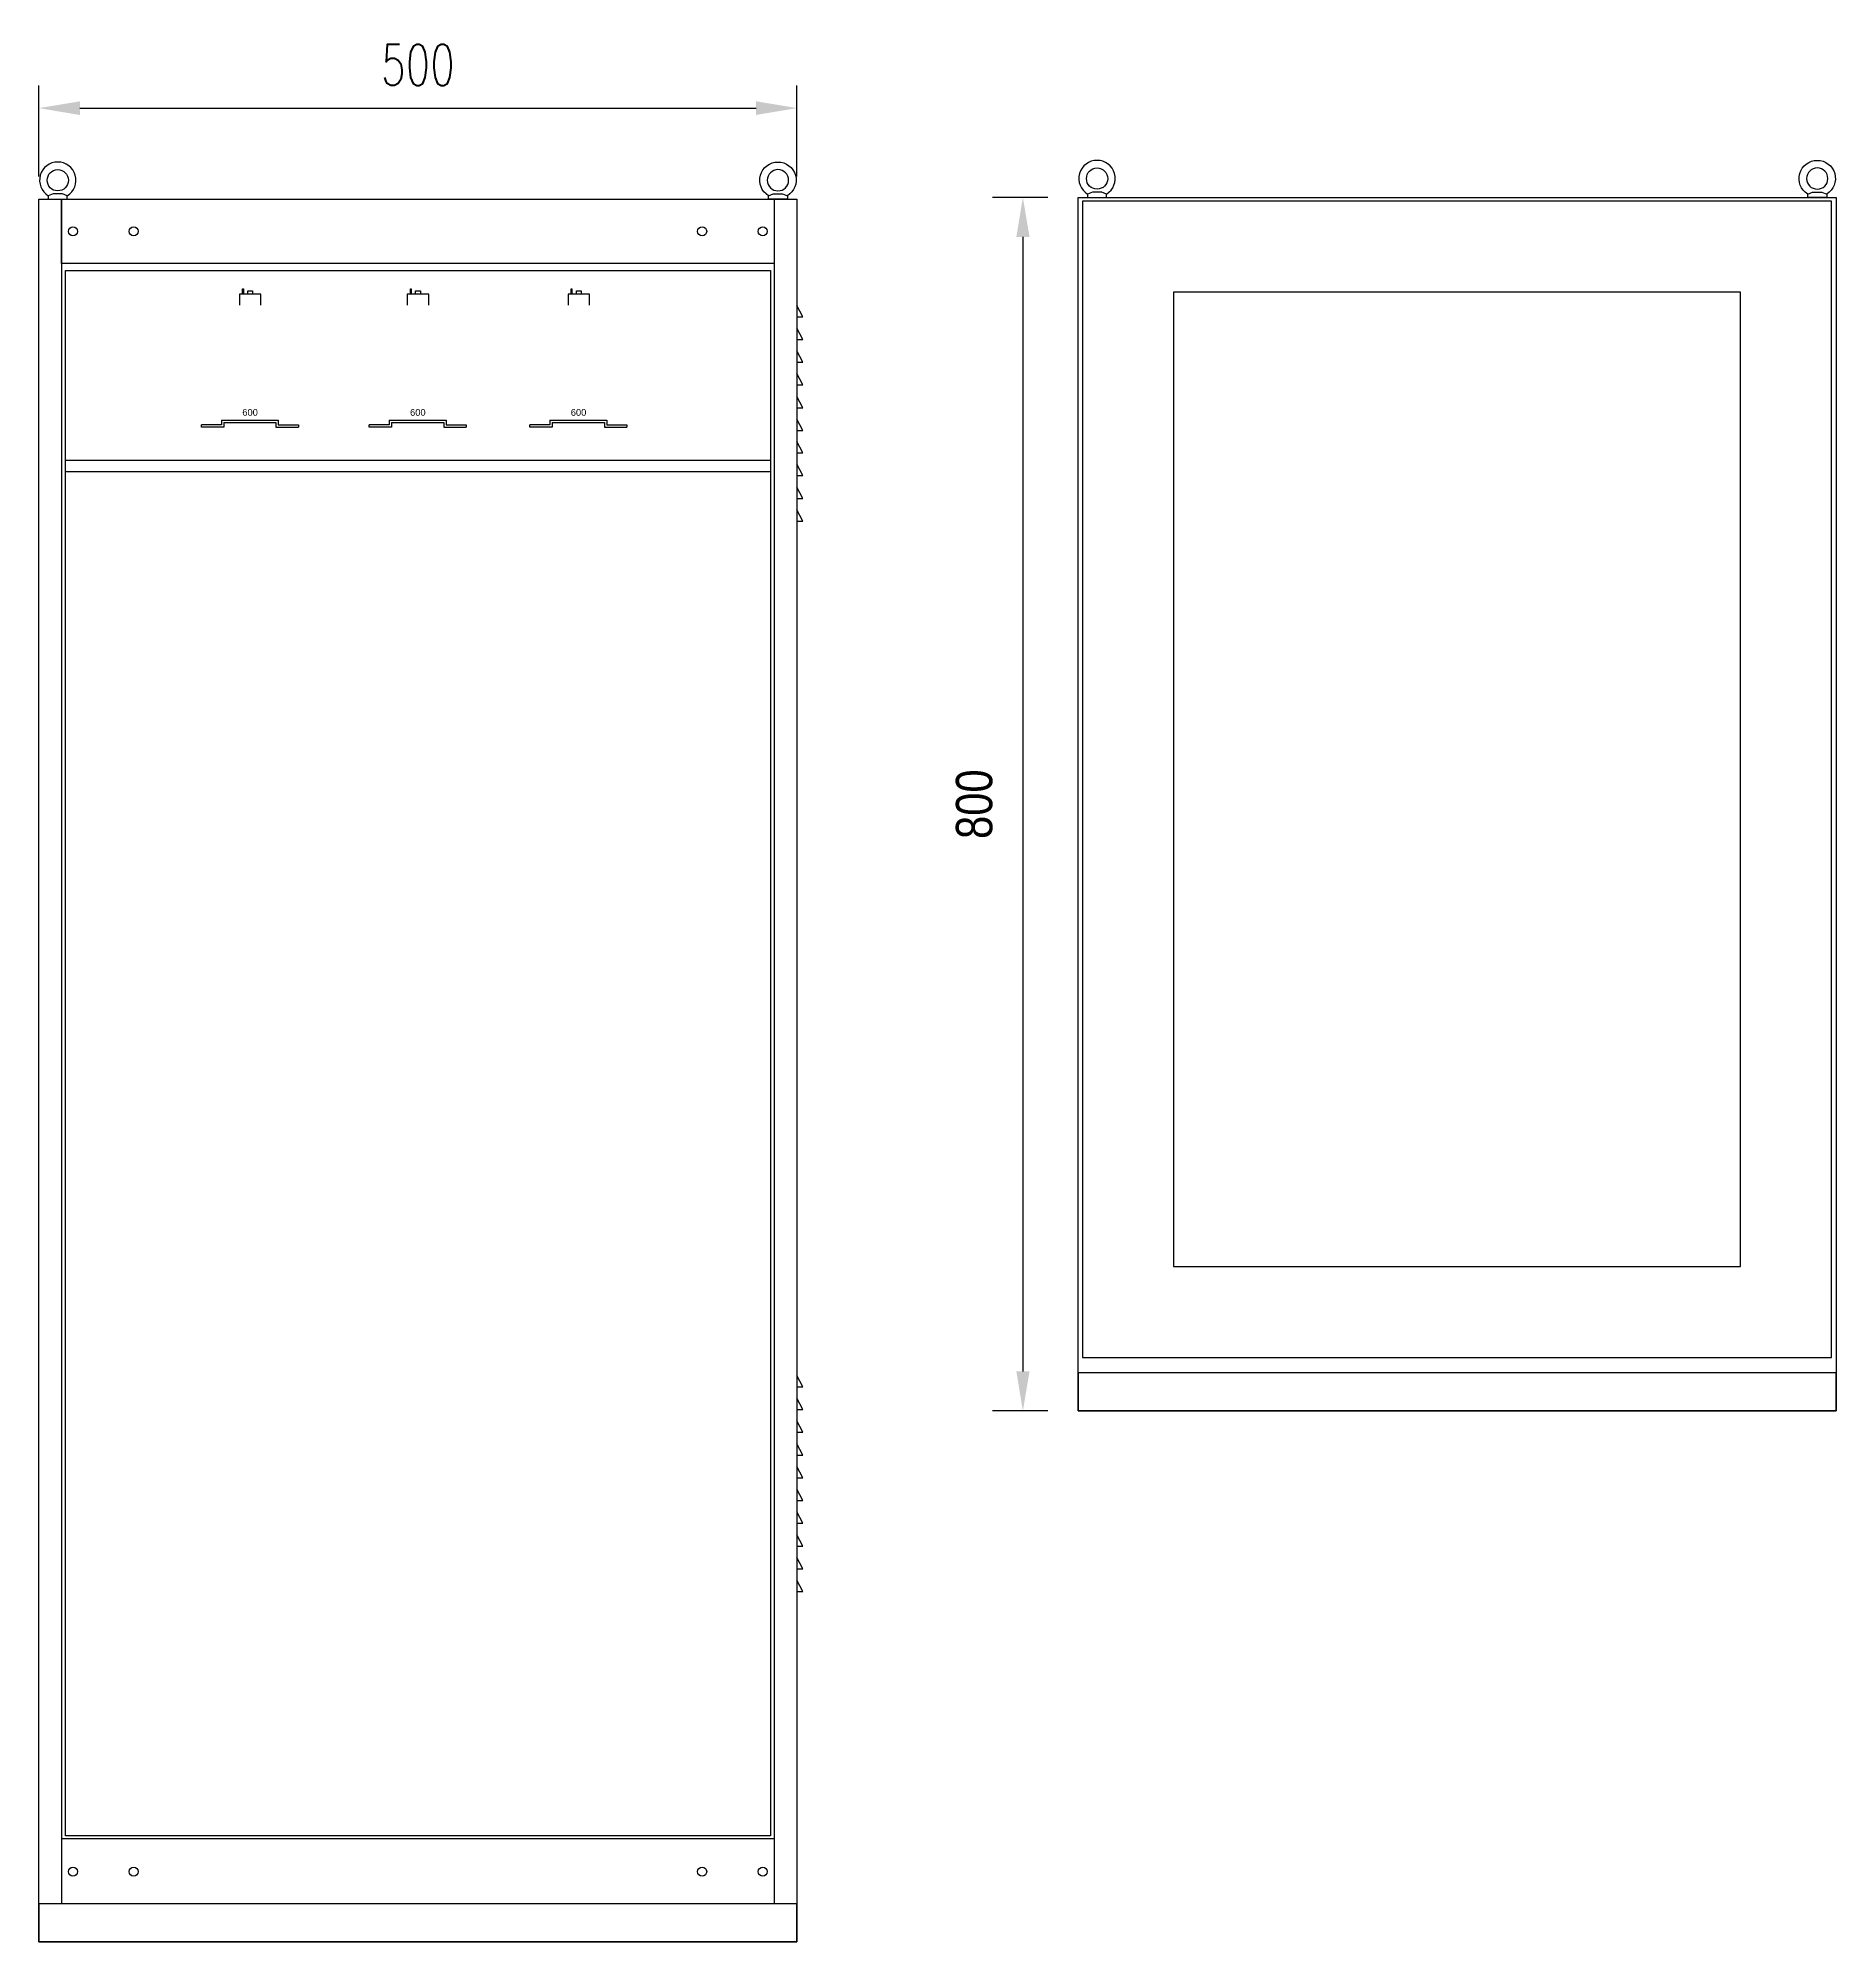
# Model space of a CAD drawing. Header units: inches. Extents: x 187 to 137830, y 99 to 66837.
# Drawn here: x 35113 to 36300, y 60318 to 61573 of the extents above; entities that cross this region are included whole.
import ezdxf

# ---------------------------------------------------------------- set-up
doc = ezdxf.new("R2010")
doc.units = ezdxf.units.IN
doc.header["$MEASUREMENT"] = 0
for name, color, linetype in [('CHANGE', 4, 'Continuous'), ('Dim', 9, 'Continuous'), ('FRAME', 3, 'Continuous')]:
    doc.layers.add(name, color=color, linetype=linetype)
doc.styles.add('SIMPLEX', font='SIMPLEX.shx', dxfattribs={"width": 0.7})
doc.styles.get("Standard").update_dxf_attribs({"font": 'arial.ttf'})
doc.styles.add('VNI-HELVE-CONDENSE', font='')
doc.styles.get('VNI-HELVE-CONDENSE').set_extended_font_data('VNI-Helve-Condense')
doc.dimstyles.new('STANDARD$0', dxfattribs={"dimscale": 2, "dimtxt": 12, "dimasz": 13, "dimexe": 10, "dimexo": 10, "dimgap": 10, "dimtad": 1, "dimdec": 0, "dimzin": 0, "dimdsep": 46, "dimtxsty": 'VNI-HELVE-CONDENSE', "dimcen": 2, "dimdle": 2, "dimclrd": 1, "dimclre": 1, "dimclrt": 2, "dimadec": 0, "dimazin": 0, "dimtfac": 1, "dimtdec": 0, "dimtofl": 0, "dimtmove": 0, "dimatfit": 3, "dimfxl": 1, "dimtolj": 1, "dimtzin": 0, "dimarcsym": 1})

msp = doc.modelspace()

# ---------------------------------------------------------------- texts
at = {"char_height": 4.4112, "width": 24.9734, "attachment_point": 5}
for insert in [(35253.29, 61326.06), (35363.94, 61326.06), (35469.94, 61326.06)]:
    msp.add_mtext('{\\f.VnArial|b0|i0|c0|p34;600 }', dxfattribs=dict(at, insert=insert))

# ---------------------------------------------------------------- blocks, each defined once
blk = doc.blocks.new('EYE BOLT')
at = {"layer": 'CHANGE'}
blk.add_line((-12.5, 0), (12.5, 0), dxfattribs=at)
at = {"layer": 'CHANGE', "linetype": 'Continuous'}
for p, q in [((12.5, 4.5), (6.1, 7)), ((12.5, 4.5), (6.1, 7)), ((12.5, 0), (12.5, 4.5)), ((12.5, 0), (12.5, 4.5))]:
    blk.add_line(p, q, dxfattribs=at)
blk.add_lwpolyline([(12.5, 0), (12.5, 4.5), (6.1, 7), (-6.1, 7), (-12.5, 4.5), (-12.5, 0)], dxfattribs=at)
blk.add_circle((0, 25), 14, dxfattribs=at)
blk.add_arc((0, 25), 24, 301.3323, 238.6677, dxfattribs=at)
blk = doc.blocks.new('*D167')
at = {"layer": 'DEFPOINTS', "color": 0, "lineweight": 200, "transparency": 16777216}
for p in [(35614, 61526.7), (35114, 61466.7), (35614, 61466.7)]:
    blk.add_point(p, dxfattribs=at)
at = {"layer": 'Dim', "color": 8, "lineweight": -2, "transparency": 16777216}
for p, q in [((35114, 61481.7), (35114, 61541.7)), ((35614, 61481.7), (35614, 61541.7)), ((35141, 61526.7), (35587, 61526.7))]:
    blk.add_line(p, q, dxfattribs=at)
at = {"layer": 'Dim', "color": 8, "lineweight": 200, "transparency": 16777216}
for points in [[(35141, 61531.2), (35141, 61522.2), (35114, 61526.7)], [(35587, 61531.2), (35587, 61522.2), (35614, 61526.7)]]:
    blk.add_solid(points, dxfattribs=at)
at = {"layer": 'Dim', "color": 6, "transparency": 16777216, "insert": (35364, 61555.2), "char_height": 27, "attachment_point": 5, "style": 'SIMPLEX'}
blk.add_mtext('\\A1;500', dxfattribs=at)
blk = doc.blocks.new('*D169')
at = {"color": 1, "lineweight": -2, "transparency": 16777216}
for p, q in [((35779.4, 61467.8), (35743, 61467.8)), ((35763, 61441.8), (35763, 60693.8)), ((35779.4, 60667.8), (35743, 60667.8))]:
    blk.add_line(p, q, dxfattribs=at)
at = {"color": 1, "lineweight": 200, "transparency": 16777216}
for points in [[(35758.7, 61441.8), (35767.4, 61441.8), (35763, 61467.8)], [(35758.7, 60693.8), (35767.4, 60693.8), (35763, 60667.8)]]:
    blk.add_solid(points, dxfattribs=at)
at = {"layer": 'DEFPOINTS', "color": 0, "lineweight": 200, "transparency": 16777216}
for p in [(35799.4, 61467.8), (35763, 60667.8), (35799.4, 60667.8)]:
    blk.add_point(p, dxfattribs=at)
at = {"color": 2, "lineweight": 200, "transparency": 16777216, "insert": (35731, 61067.8), "char_height": 24, "attachment_point": 5, "rotation": 90, "style": 'VNI-HELVE-CONDENSE'}
blk.add_mtext('\\A1;800', dxfattribs=at)

# ---------------------------------------------------------------- dimensions: what is measured, and where the dimension line sits
at = {"lineweight": 200}
dim = msp.add_linear_dim(base=(35763.04, 60667.78), p1=(35799.44, 61467.78), p2=(35799.44, 60667.78), angle=90, dimstyle='STANDARD$0', dxfattribs=at)
dim.commit()
dim.dimension.update_dxf_attribs({"geometry": '*D169', "text_midpoint": (35731.04, 61067.78)})
at = {"layer": 'Dim'}
dim = msp.add_linear_dim(base=(35613.95, 61526.67), p1=(35113.95, 61466.67), p2=(35613.95, 61466.67), dimstyle='STANDARD$0', override={"dimscale": 1.5, "dimtxt": 18, "dimasz": 18, "dimtxsty": 'SIMPLEX', "dimclrd": 8, "dimclre": 8, "dimclrt": 6, "dimtmove": 1}, dxfattribs=at)
dim.commit()
dim.dimension.update_dxf_attribs({"geometry": '*D167', "text_midpoint": (35363.95, 61555.17)})

# ---------------------------------------------------------------- linework, layer by layer
for p, q in [((35248.37, 61407.55), (35248.89, 61407.55)), ((35248.37, 61404.02), (35248.37, 61407.55)), ((35248.89, 61407.55), (35248.89, 61404.02)), ((35251.85, 61404.02), (35251.85, 61406.22)), ((35251.85, 61406.22), (35254.94, 61406.22)), ((35254.94, 61406.22), (35254.94, 61404.02)), ((35359.01, 61407.55), (35359.54, 61407.55)), ((35359.01, 61404.02), (35359.01, 61407.55)), ((35359.54, 61407.55), (35359.54, 61404.02)), ((35362.5, 61404.02), (35362.5, 61406.22)), ((35362.5, 61406.22), (35365.59, 61406.22)), ((35365.59, 61406.22), (35365.59, 61404.02)), ((35465.01, 61407.55), (35465.54, 61407.55)), ((35465.01, 61404.02), (35465.01, 61407.55)), ((35465.54, 61407.55), (35465.54, 61404.02)), ((35468.5, 61404.02), (35468.5, 61406.22)), ((35468.5, 61406.22), (35471.59, 61406.22)), ((35471.59, 61406.22), (35471.59, 61404.02)), ((35260.45, 61404.02), (35246.34, 61404.02)), ((35246.34, 61404.02), (35246.34, 61396.73)), ((35260.45, 61396.73), (35260.45, 61404.02)), ((35371.1, 61404.02), (35356.99, 61404.02)), ((35356.99, 61404.02), (35356.99, 61396.73)), ((35371.1, 61396.73), (35371.1, 61404.02)), ((35477.1, 61404.02), (35462.99, 61404.02)), ((35462.99, 61404.02), (35462.99, 61396.73)), ((35477.1, 61396.73), (35477.1, 61404.02)), ((35234.43, 61318), (35221.19, 61318)), ((35221.19, 61316.43), (35221.19, 61318)), ((35234.43, 61321.08), (35271.92, 61321.08)), ((35234.43, 61321.08), (35234.43, 61318)), ((35235.99, 61319.54), (35235.99, 61316.43)), ((35235.99, 61319.52), (35270.36, 61319.54)), ((35270.36, 61319.54), (35270.36, 61316.45)), ((35271.92, 61321.08), (35271.92, 61318)), ((35271.92, 61318), (35285.16, 61318)), ((35285.16, 61318), (35285.16, 61316.45)), ((35345.08, 61318), (35331.84, 61318)), ((35331.84, 61316.43), (35331.84, 61318)), ((35345.08, 61321.08), (35382.57, 61321.08)), ((35345.08, 61321.08), (35345.08, 61318)), ((35346.64, 61319.54), (35346.64, 61316.43)), ((35346.64, 61319.52), (35381.01, 61319.54)), ((35381.01, 61319.54), (35381.01, 61316.45)), ((35382.57, 61321.08), (35382.57, 61318)), ((35382.57, 61318), (35395.8, 61318)), ((35395.8, 61318), (35395.8, 61316.45)), ((35451.08, 61318), (35437.84, 61318)), ((35437.84, 61316.43), (35437.84, 61318)), ((35451.08, 61321.08), (35488.57, 61321.08)), ((35451.08, 61321.08), (35451.08, 61318)), ((35452.64, 61319.54), (35452.64, 61316.43)), ((35452.64, 61319.52), (35487.01, 61319.54)), ((35487.01, 61319.54), (35487.01, 61316.45)), ((35488.57, 61321.08), (35488.57, 61318)), ((35488.57, 61318), (35501.81, 61318)), ((35501.81, 61318), (35501.81, 61316.45)), ((35235.99, 61316.43), (35221.19, 61316.43)), ((35346.64, 61316.43), (35331.84, 61316.43)), ((35452.64, 61316.43), (35437.84, 61316.43))]:
    msp.add_line(p, q)
at = {"color": 0}
for p, q in [((35270.36, 61316.45), (35285.16, 61316.45)), ((35381.01, 61316.45), (35395.8, 61316.45)), ((35487.01, 61316.45), (35501.81, 61316.45))]:
    msp.add_line(p, q, dxfattribs=at)
at = {"layer": 'CHANGE', "color": 7}
for p, q in [((35131.45, 61147.69), (35131.45, 61419.71)), ((35131.45, 61419.71), (35596.45, 61419.71)), ((35596.45, 61419.71), (35596.45, 61147.69)), ((35131.45, 61294.71), (35596.45, 61294.71)), ((35131.45, 61287.21), (35596.45, 61287.21))]:
    msp.add_line(p, q, dxfattribs=at)
at = {"layer": 'CHANGE', "linetype": 'ByBlock'}
for points in [[(35613.95, 61389.17), (35617.83, 61389.17), (35613.95, 61396.67)], [(35613.95, 61389.17), (35617.83, 61389.17), (35613.95, 61396.67)], [(35613.95, 61374.17), (35617.83, 61374.17), (35613.95, 61381.67)], [(35613.95, 61374.17), (35617.83, 61374.17), (35613.95, 61381.67)], [(35613.95, 61359.17), (35617.83, 61359.17), (35613.95, 61366.67)], [(35613.95, 61359.17), (35617.83, 61359.17), (35613.95, 61366.67)], [(35613.95, 61344.17), (35617.83, 61344.17), (35613.95, 61351.67)], [(35613.95, 61344.17), (35617.83, 61344.17), (35613.95, 61351.67)], [(35613.95, 61329.17), (35617.83, 61329.17), (35613.95, 61336.67)], [(35613.95, 61329.17), (35617.83, 61329.17), (35613.95, 61336.67)], [(35613.95, 61314.17), (35617.83, 61314.17), (35613.95, 61321.67)], [(35613.95, 61314.17), (35617.83, 61314.17), (35613.95, 61321.67)], [(35613.95, 61299.39), (35617.83, 61299.39), (35613.95, 61306.89)], [(35613.95, 61299.39), (35617.83, 61299.39), (35613.95, 61306.89)], [(35613.95, 61284.39), (35617.83, 61284.39), (35613.95, 61291.89)], [(35613.95, 61284.39), (35617.83, 61284.39), (35613.95, 61291.89)], [(35613.95, 61269.39), (35617.83, 61269.39), (35613.95, 61276.89)], [(35613.95, 61269.39), (35617.83, 61269.39), (35613.95, 61276.89)], [(35613.95, 61254.39), (35617.83, 61254.39), (35613.95, 61261.89)], [(35613.95, 61254.39), (35617.83, 61254.39), (35613.95, 61261.89)], [(35613.95, 60683.68), (35617.83, 60683.68), (35613.95, 60691.18)], [(35613.95, 60683.68), (35617.83, 60683.68), (35613.95, 60691.18)], [(35613.95, 60668.68), (35617.83, 60668.68), (35613.95, 60676.18)], [(35613.95, 60668.68), (35617.83, 60668.68), (35613.95, 60676.18)], [(35613.95, 60653.68), (35617.83, 60653.68), (35613.95, 60661.18)], [(35613.95, 60653.68), (35617.83, 60653.68), (35613.95, 60661.18)], [(35613.95, 60638.68), (35617.83, 60638.68), (35613.95, 60646.18)], [(35613.95, 60638.68), (35617.83, 60638.68), (35613.95, 60646.18)], [(35613.95, 60623.68), (35617.83, 60623.68), (35613.95, 60631.18)], [(35613.95, 60623.68), (35617.83, 60623.68), (35613.95, 60631.18)], [(35613.95, 60608.68), (35617.83, 60608.68), (35613.95, 60616.18)], [(35613.95, 60608.68), (35617.83, 60608.68), (35613.95, 60616.18)], [(35613.95, 60593.68), (35617.83, 60593.68), (35613.95, 60601.18)], [(35613.95, 60593.68), (35617.83, 60593.68), (35613.95, 60601.18)], [(35613.95, 60578.68), (35617.83, 60578.68), (35613.95, 60586.18)], [(35613.95, 60578.68), (35617.83, 60578.68), (35613.95, 60586.18)], [(35613.95, 60563.68), (35617.83, 60563.68), (35613.95, 60571.18)], [(35613.95, 60563.68), (35617.83, 60563.68), (35613.95, 60571.18)], [(35613.95, 60548.68), (35617.83, 60548.68), (35613.95, 60556.18)], [(35613.95, 60548.68), (35617.83, 60548.68), (35613.95, 60556.18)]]:
    msp.add_lwpolyline(points, dxfattribs=at)
at = {"layer": 'CHANGE', "color": 7}
msp.add_lwpolyline([(35596.45, 61147.69), (35596.45, 60387.53), (35131.45, 60387.53), (35131.45, 61147.69)], dxfattribs=at)
at = {"layer": 'FRAME'}
for p, q in [((35128.95, 61466.67), (35128.95, 61147.69)), ((35598.95, 61466.67), (35598.95, 61147.69)), ((35128.95, 61148.7), (35128.95, 60342.69)), ((35598.95, 61148.7), (35598.95, 60342.69)), ((35799.44, 60667.78), (35799.44, 61148.8)), ((35802.44, 61148.8), (35802.44, 60703)), ((35862.44, 61148.8), (35862.44, 60763)), ((36236.44, 60763), (36236.44, 61148.8)), ((36296.44, 60703), (36296.44, 61148.8)), ((36299.44, 61148.8), (36299.44, 60667.78)), ((35862.44, 60763), (36236.44, 60763)), ((35802.44, 60703), (36296.44, 60703)), ((36299.44, 60667.78), (35799.44, 60667.78)), ((35598.95, 60385.56), (35128.95, 60385.56))]:
    msp.add_line(p, q, dxfattribs=at)
at = {"layer": 'FRAME', "linetype": 'Continuous'}
for p, q in [((36299.44, 60692.78), (35799.44, 60692.78)), ((35799.44, 60692.78), (35799.44, 60667.78)), ((36299.44, 60667.78), (36299.44, 60692.78)), ((35799.44, 60667.78), (36299.44, 60667.78))]:
    msp.add_line(p, q, dxfattribs=at)
at = {"layer": 'FRAME'}
for points in [[(35799.44, 61148.8), (35799.44, 61467.78), (36299.44, 61467.78), (36299.44, 61148.8)], [(35113.95, 61147.69), (35113.95, 61466.67), (35613.95, 61466.67), (35613.95, 61147.69)], [(36296.44, 61148.8), (36296.44, 61465.28), (35802.44, 61465.28), (35802.44, 61148.8)], [(36236.44, 61148.8), (36236.44, 61405.28), (35862.44, 61405.28), (35862.44, 61148.8)], [(35613.95, 61148.7), (35613.95, 60317.69), (35113.95, 60317.69), (35113.95, 61148.7)]]:
    msp.add_lwpolyline(points, dxfattribs=at)
for points in [[(35598.95, 61424.17), (35128.95, 61424.17), (35128.95, 61466.67), (35598.95, 61466.67)], [(35613.95, 60342.69), (35113.95, 60342.69), (35113.95, 60317.69), (35613.95, 60317.69)]]:
    msp.add_lwpolyline(points, close=True, dxfattribs=at)
for centre in [(35136.45, 61445.42), (35176.45, 61445.42), (35551.45, 61445.42), (35591.45, 61445.42), (35136.45, 60364.03), (35176.45, 60364.03), (35551.45, 60364.03), (35591.45, 60364.03)]:
    msp.add_circle(centre, 3, dxfattribs=at)

# ---------------------------------------------------------------- block references
at = {"yscale": 0.5, "zscale": 0.5}
for p, xscale in [((35126.45, 61466.67), 0.5), ((35601.45, 61466.67), -0.5), ((35811.94, 61467.78), 0.5), ((36286.94, 61467.78), -0.5)]:
    msp.add_blockref('EYE BOLT', p, dxfattribs=dict(at, xscale=xscale))

msp.set_redraw_order([(e.dxf.handle, doc.entitydb.next_handle()) for e in msp.query("TEXT MTEXT ATTDEF DIMENSION ARC_DIMENSION")])  # texts and dimensions are drawn at this point

doc.saveas('drawing.dxf')
